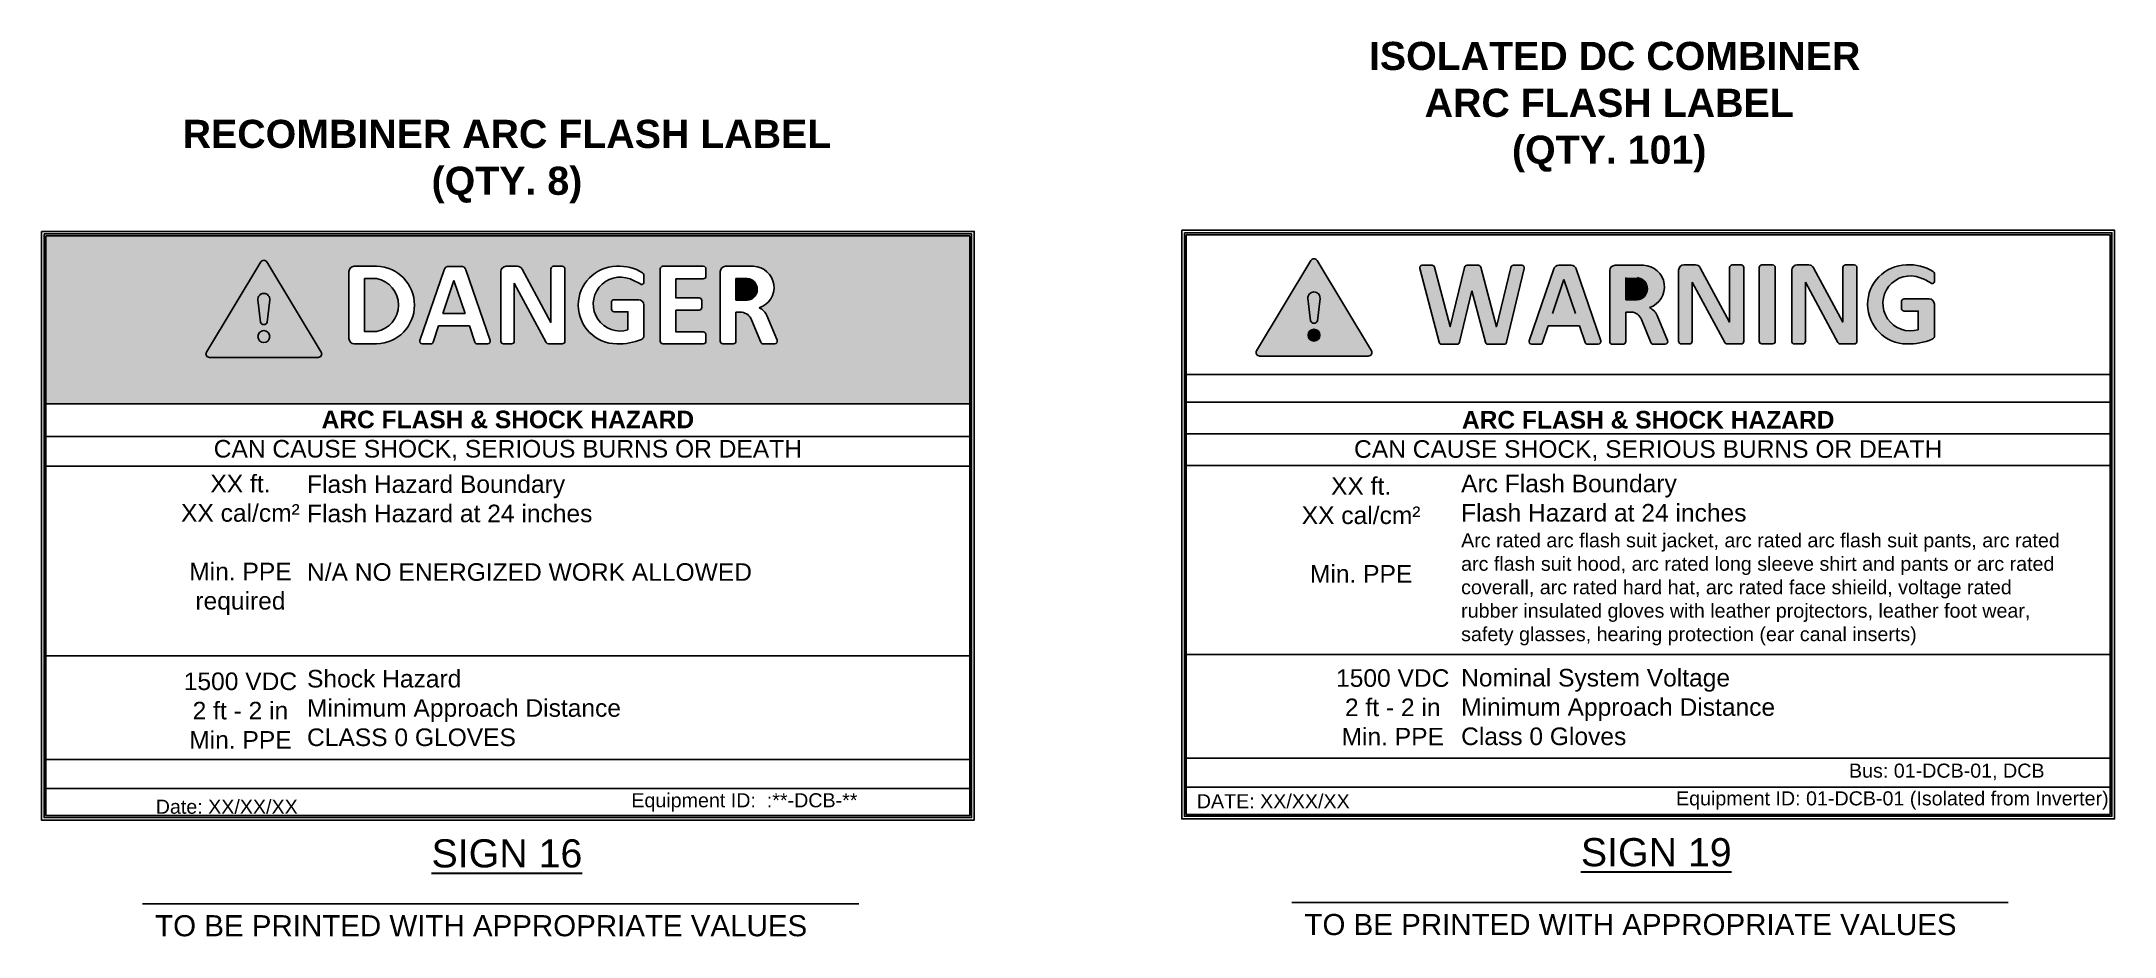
# Model space of a CAD drawing. Extents: x -1522 to 1718, y -48 to 1309.
# Drawn here: x 1695.66 to 1704.26, y 1271.15 to 1274.87 of the extents above; entities that cross this region are included whole.
import ezdxf
from ezdxf.enums import TextEntityAlignment as Align

# ---------------------------------------------------------------- set-up
doc = ezdxf.new("R2010")
doc.units = 0
doc.header["$MEASUREMENT"] = 0
for name, color, linetype in [('ANNO-NOTE', 31, 'Continuous'), ('E-DETL', 7, 'Continuous'), ('G-ANNO-TEXT', 1, 'Continuous')]:
    doc.layers.add(name, color=color, linetype=linetype)
doc.styles.add('Strata 1_8', font='arial.ttf', dxfattribs={"height": 0.125})
doc.styles.add('Strata 3_32', font='arial.ttf', dxfattribs={"height": 0.09375})

msp = doc.modelspace()

# ---------------------------------------------------------------- texts
at = {"layer": 'G-ANNO-TEXT', "lineweight": 30, "style": 'Strata 1_8'}
for s, p in [('%%USIGN 16', (1697.58824725934, 1271.556835636896)), ('%%USIGN 19', (1702.355647560045, 1271.561766568228))]:
    msp.add_text(s, height=0.1167391092239364, dxfattribs=at).set_placement(p, align=Align.TOP_CENTER)
at = {"layer": 'G-ANNO-TEXT'}
for s, width, insert, char_height, attachment_point, style in [('{\\fArial|b1|i0|c0|p34; ISOLATED DC COMBINER ARC FLASH LABEL\\P(QTY.^I101)}', 2.450172097601052, (1702.160338787231, 1274.325250336448), 0.1167391092239364, 8, 'Strata 1_8'), ('{\\fArial|b1|i0|c0|p34;RECOMBINER ARC FLASH LABEL\\P(QTY.^I8)}', 3.783933306782048, (1697.58824725934, 1274.196355593332), 0.1167391092239364, 8, 'Strata 1_8'), ('{\\fArial|b1|i0|c0|p34;ARC FLASH & SHOCK HAZARD\\P}CAN CAUSE SHOCK, SERIOUS BURNS OR DEATH', 2.893850074941114, (1697.591908455714, 1273.127729611427), 0.07293859544311544, 8, 'Strata 1_8'), ('{\\fArial|b1|i0|c0|p34;ARC FLASH & SHOCK HAZARD\\P}CAN CAUSE SHOCK, SERIOUS BURNS OR DEATH', 2.893850074941114, (1702.322014931568, 1273.126569150888), 0.07293859544311544, 8, 'Strata 1_8'), ('XX ft.\\PXX cal/cm²\\P\\PMin. PPE required', 0.6375879885908277, (1696.482732304314, 1272.488225330801), 0.07293859544311544, 8, 'Strata 1_8'), ('Flash Hazard Boundary\\PFlash Hazard at 24 inches\\P\\PN/A NO ENERGIZED WORK ALLOWED', 2.721926746571043, (1696.759064956274, 1273.067346531686), 0.07293859544311544, 1, 'Strata 1_8'), ('XX ft.\\PXX cal/cm²\\P\\PMin. PPE', 0.6375879885908277, (1701.131227708567, 1272.622057408646), 0.07293859544311544, 8, 'Strata 1_8'), ('Arc Flash Boundary\\PFlash Hazard at 24 inches\\P{\\H0.80026x;Arc rated arc flash suit jacket, arc rated arc flash suit pants, arc rated arc flash suit hood, arc rated long sleeve shirt and pants or arc rated coverall, arc rated hard hat, arc rated face shieild, voltage rated rubber insulated gloves with leather projtectors, leather foot wear, safety glasses, hearing protection (ear canal inserts)}', 2.488628886309545, (1701.546181603069, 1273.070077859934), 0.07293859544311544, 1, 'Strata 1_8'), ('1500 VDC\\P2 ft - 2 in\\PMin. PPE', 0.6375879885908277, (1696.482732304314, 1271.932902239502), 0.07293859544311544, 8, 'Strata 1_8'), ('Shock Hazard\\PMinimum Approach Distance\\PCLASS 0 GLOVES', 1.551666656999652, (1696.759064956274, 1272.259954135515), 0.07293859544311544, 1, 'Strata 1_8'), ('1500 VDC\\P2 ft - 2 in\\PMin. PPE', 0.6375879885908277, (1701.262479664547, 1271.94645826047), 0.07293859544311544, 8, 'Strata 1_8'), ('Nominal System Voltage\\PMinimum Approach Distance\\PClass 0 Gloves', 1.551666656999652, (1701.546181603069, 1272.26395663365), 0.07293859544311544, 1, 'Strata 1_8'), ('\\pt0.52533;Bus: 01-DCB-01, DCB ', 1.236313928004055, (1703.560581023514, 1271.801690833395), 0.05836955461196819, 8, 'Strata 1_8'), ('Date: XX/XX/XX ', 1.551666656999652, (1696.42597025451, 1271.662078355082), 0.05836955461196819, 8, 'Strata 1_8'), ('Equipment ID:  :**-DCB-**', 2.302295306468987, (1698.573197407983, 1271.672027192987), 0.05836955461196819, 8, 'Strata 1_8'), ('DATE: XX/XX/XX ', 1.551666656999652, (1700.766792267772, 1271.684803702329), 0.05836955461196819, 8, 'Strata 1_8'), ('Equipment ID: 01-DCB-01 (Isolated from Inverter)', 2.201012544550463, (1703.334793896352, 1271.679998850136), 0.05836955461196819, 8, 'Strata 1_8'), ('TO BE PRINTED WITH APPROPRIATE VALUES', 2.918477730598409, (1696.129008394044, 1271.241998347096), 0.08755433191795228, 1, 'Strata 3_32'), ('TO BE PRINTED WITH APPROPRIATE VALUES', 2.918477730598409, (1700.896408694745, 1271.246929278436), 0.08755433191795228, 1, 'Strata 3_32')]:
    msp.add_mtext_dynamic_manual_height_columns(s, width=width, gutter_width=0.4377716595897614, heights=[0], dxfattribs=dict(at, insert=insert, char_height=char_height, attachment_point=attachment_point, style=style))

# ---------------------------------------------------------------- blocks, each defined once
blk = doc.blocks.new('!')
at = {"color": 0}
for points in [[(-12.44763938310995, 15.19457651184812), (-12.68897185762393, 14.79386679357651, 0.5835277051761996), (-12.67558691006477, 14.77018054033408), (-12.19292196103682, 14.77018054033408, 0.5835277051761996), (-12.17953701347767, 14.79386679357651), (-12.42086948799164, 15.19457651184812, 0.5650934920842021)], [(-12.46109709578555, 15.02553026272227), (-12.44971901152084, 14.92733337236381, 0.3512251163769891), (-12.4342544355508, 14.91608612901144, 0.3512251163769887), (-12.41878985958076, 14.92733337236381), (-12.40741177531605, 15.02553026272227, 0.4292796023512654), (-12.4342544355508, 15.05498930455328, 0.4292796023512657)]]:
    blk.add_lwpolyline(points, format="xyb", close=True, dxfattribs=at)
blk.add_circle((-12.4342544355508, 14.86298015527347), 0.02642230596211448, dxfattribs=at)

# ---------------------------------------------------------------- hatches: boundary and pattern name
at = {"true_color": 0xff0000}
h = msp.add_hatch(color=1, dxfattribs=at)
h.dxf.hatch_style = 1
h.paths.add_polyline_path([(1695.675790395668, 1274.061273707876), (1695.675790395668, 1273.36412739157), (1699.508026515759, 1273.36412739157), (1699.508026515759, 1274.061273707876)])
edge = h.paths.add_edge_path(flags=16)
edge.add_arc((1698.604044929725, 1273.700352998202), 0.06960001973397013, 25.878581951200317, 63.505078572735215, ccw=False)
edge.add_line((1698.666665529039, 1273.730731004863), (1698.708681641158, 1273.628040756253))
edge.add_arc((1698.69860357877, 1273.623917278076), 0.01088900425914897, -90, 22.25211357300458, ccw=False)
edge.add_line((1698.69860357877, 1273.613028273815), (1698.650999446934, 1273.613028273815))
edge.add_arc((1698.650999446934, 1273.623917278076), 0.01088900425913208, 202.0270003182623, 270.00000000001745, ccw=False)
edge.add_line((1698.640905261364, 1273.619833428004), (1698.603058273701, 1273.713381063172))
edge.add_arc((1698.55613191766, 1273.694109117488), 0.05072958487670892, 22.32721554701731, 82.78384653012439)
edge.add_line((1698.562504209793, 1273.744436889886), (1698.538178227634, 1273.744436889886))
edge.add_line((1698.538178227634, 1273.744436889886), (1698.538178227634, 1273.623917278079))
edge.add_arc((1698.527289223377, 1273.623917278076), 0.01088900425913872, -89.99999999998249, 1.750777300912887e-11, ccw=False)
edge.add_line((1698.527289223377, 1273.613028273815), (1698.484214855196, 1273.613028273815))
edge.add_arc((1698.484214855194, 1273.623917278076), 0.01088900425915199, 179.9999999999825, 269.99999999998255, ccw=False)
edge.add_line((1698.473325850937, 1273.623917278076), (1698.473325850937, 1273.913043126186))
edge.add_arc((1698.495103859455, 1273.913043126186), 0.02177800851829735, 90, 179.9999999999913, ccw=False)
edge.add_line((1698.495103859455, 1273.934821134709), (1698.610542836552, 1273.934821134709))
edge.add_arc((1698.6077981708, 1273.846590278531), 0.08827353608084774, -71.98731128699501, 88.21823028744979, ccw=False)
edge = h.paths.add_edge_path(flags=0)
edge.add_line((1698.584688122057, 1273.793812809773), (1698.538178227638, 1273.793812809773))
edge.add_line((1698.538178227634, 1273.793812809773), (1698.538178227634, 1273.884546926399))
edge.add_line((1698.538178227634, 1273.884546926404), (1698.585144666552, 1273.884546926404))
edge.add_arc((1698.580969933762, 1273.839199725392), 0.04553896170644657, -85.31667165561151, 84.74008914864658, ccw=False)
edge = h.paths.add_edge_path(flags=16)
edge.add_line((1698.402823202818, 1273.883135615491), (1698.289153955306, 1273.883135615491))
edge.add_line((1698.289153955306, 1273.883135615491), (1698.289153955306, 1273.803794790265))
edge.add_line((1698.289153955306, 1273.803794790262), (1698.385340776588, 1273.803794790262))
edge.add_arc((1698.385340776589, 1273.792905786008), 0.0108890042591354, -1.750777300912887e-11, 90, ccw=False)
edge.add_line((1698.396229780847, 1273.792905786008), (1698.396229780847, 1273.763730879418))
edge.add_arc((1698.385340776589, 1273.763730879414), 0.0108890042591354, -90, 0, ccw=False)
edge.add_line((1698.385340776589, 1273.75284187516), (1698.289153955307, 1273.75284187516))
edge.add_line((1698.289153955306, 1273.75284187516), (1698.289153955306, 1273.662581855198))
edge.add_line((1698.289153955306, 1273.662581855197), (1698.402823202818, 1273.662581855197))
edge.add_arc((1698.402823202818, 1273.651692850936), 0.01088900425913872, 0, 90, ccw=False)
edge.add_line((1698.413712207075, 1273.651692850936), (1698.413712207075, 1273.623917278078))
edge.add_arc((1698.402823202818, 1273.623917278076), 0.01088900425913872, -89.99999999998249, 1.750777300912887e-11, ccw=False)
edge.add_line((1698.402823202818, 1273.613028273815), (1698.235158301942, 1273.613028273815))
edge.add_arc((1698.235158301941, 1273.623917278076), 0.01088900425913872, 179.9999999999825, 269.99999999998255, ccw=False)
edge.add_line((1698.224269297683, 1273.623917278076), (1698.224269297683, 1273.923932130446))
edge.add_arc((1698.235158301941, 1273.923932130448), 0.01088900425913872, 90.00000000001751, 180.0000000000175, ccw=False)
edge.add_line((1698.235158301941, 1273.934821134709), (1698.402823202817, 1273.934821134709))
edge.add_arc((1698.402823202818, 1273.923932130448), 0.01088900425913872, -1.750777300912887e-11, 89.99999999998249, ccw=False)
edge.add_line((1698.413712207075, 1273.923932130448), (1698.413712207075, 1273.894024619751))
edge.add_arc((1698.402823202818, 1273.894024619752), 0.0108890042591354, -90, 0, ccw=False)
edge = h.paths.add_edge_path(flags=16)
edge.add_line((1698.156034341282, 1273.774612889013), (1698.156034341282, 1273.64215876903))
edge.add_arc((1698.138853670556, 1273.64792254952), 0.01812171659472405, 296.38395404741226, 341.45439989246427, ccw=False)
edge.add_arc((1698.051076672058, 1273.867190547687), 0.254253070150118, 268.4687310041255, 292.1422853785791, ccw=False)
edge.add_arc((1698.044970139905, 1273.773930649847), 0.1609038458408837, 90.73837430910271, 269.7551015762806, ccw=False)
edge.add_arc((1698.055775729317, 1273.753462081629), 0.1818157793182544, 58.363567936785216, 94.062008043687, ccw=False)
edge.add_arc((1698.143301074688, 1273.898163743425), 0.01278313972927625, 5.062831684109085, 52.15953142980521, ccw=False)
edge.add_line((1698.156034341282, 1273.899291831686), (1698.156034341282, 1273.866636053498))
edge.add_arc((1698.147690043057, 1273.867353987115), 0.008375126364284363, 247.11083023775342, 355.0824489666762, ccw=False)
edge.add_arc((1697.996865006946, 1273.620174199291), 0.2812814338966109, 58.35693592699909, 68.77728622288635)
edge.add_arc((1698.058179770356, 1273.778067381637), 0.1119009236724651, 68.77729214339439, 286.708663276407)
edge.add_line((1698.090351883675, 1273.670891023036), (1698.090351883675, 1273.746623723127))
edge.add_line((1698.090351883675, 1273.746623723127), (1698.032673899173, 1273.746623723127))
edge.add_arc((1698.032673899175, 1273.757512727388), 0.01088900425915199, 179.9999999999825, 269.99999999998255, ccw=False)
edge.add_line((1698.021784894918, 1273.757512727388), (1698.021784894918, 1273.785501893269))
edge.add_arc((1698.032673899175, 1273.785501893267), 0.01088900425914867, 90, 180.0000000000175, ccw=False)
edge.add_line((1698.032673899175, 1273.796390897528), (1698.134256332767, 1273.796390897528))
edge.add_arc((1698.134256332767, 1273.774612889013), 0.02177800851829403, 0, 90, ccw=False)
edge = h.paths.add_edge_path(flags=16)
edge.add_arc((1697.817710699834, 1273.623917278076), 0.01088900425915199, -89.99999999998249, 1.750777300912887e-11, ccw=False)
edge.add_line((1697.817710699834, 1273.613028273815), (1697.760788065604, 1273.613028273815))
edge.add_arc((1697.760788065607, 1273.623917278076), 0.01088900425913872, 208.3697744582106, 270.00000000001745, ccw=False)
edge.add_line((1697.75120683774, 1273.618743257756), (1697.618443970272, 1273.864592946406))
edge.add_line((1697.61844397027, 1273.864592946403), (1697.61844397027, 1273.623917278077))
edge.add_arc((1697.607554966013, 1273.623917278076), 0.01088900425914867, 270, 359.99999999998255, ccw=False)
edge.add_line((1697.607554966013, 1273.613028273815), (1697.574005776248, 1273.613028273815))
edge.add_arc((1697.574005776245, 1273.623917278076), 0.01088900425915199, 179.9999999999825, 269.99999999998255, ccw=False)
edge.add_line((1697.563116771988, 1273.623917278076), (1697.563116771988, 1273.913043126186))
edge.add_arc((1697.584894780506, 1273.913043126186), 0.02177800851829735, 90, 179.9999999999913, ccw=False)
edge.add_line((1697.584894780506, 1273.934821134709), (1697.632214770962, 1273.934821134709))
edge.add_arc((1697.632214770962, 1273.913043126186), 0.02177800851830398, 28.369774458228278, 90.00000000000881, ccw=False)
edge.add_line((1697.651377226699, 1273.923391166833), (1697.770883717423, 1273.702089577794))
edge.add_line((1697.770883717421, 1273.702089577796), (1697.770883717421, 1273.923932130448))
edge.add_arc((1697.781772721683, 1273.923932130448), 0.01088900425914867, 90, 180, ccw=False)
edge.add_line((1697.781772721683, 1273.934821134709), (1697.817710699837, 1273.934821134709))
edge.add_arc((1697.817710699834, 1273.923932130448), 0.01088900425915199, -1.750777300912887e-11, 89.99999999998249, ccw=False)
edge.add_line((1697.828599704091, 1273.923932130448), (1697.828599704091, 1273.623917278078))
edge = h.paths.add_edge_path(flags=16)
edge.add_line((1697.23744056706, 1273.613028273815), (1697.271678926468, 1273.613028273815))
edge.add_arc((1697.27167892647, 1273.623917278076), 0.01088900425914867, 270, 341.2960942470835)
edge.add_line((1697.281992865206, 1273.620425418768), (1697.304939673141, 1273.68820362808))
edge.add_line((1697.30493967314, 1273.688203628079), (1697.432274907045, 1273.688203628079))
edge.add_line((1697.432274907045, 1273.688203628079), (1697.45522171498, 1273.620425418767))
edge.add_arc((1697.465535653719, 1273.623917278076), 0.01088900425915201, 198.7039057529495, 270)
edge.add_line((1697.465535653719, 1273.613028273815), (1697.508011806721, 1273.613028273815))
edge.add_arc((1697.50801180672, 1273.623917278076), 0.01088900425915199, 270, 378.879837520781)
edge.add_line((1697.51831497479, 1273.627440790739), (1697.418241074837, 1273.920068560259))
edge.add_arc((1697.397656476682, 1273.912958287837), 0.02177800851829375, 19.0557883172336, 90)
edge.add_line((1697.397656476682, 1273.934736296359), (1697.347795897093, 1273.934736296359))
edge.add_arc((1697.347795897094, 1273.912958287837), 0.02177800851829403, 90, 161.2960942470393)
edge.add_line((1697.327168019619, 1273.919942006461), (1697.227137398992, 1273.627440790741))
edge.add_arc((1697.23744056706, 1273.623917278076), 0.01088900425914992, 161.120162479252, 270)
h.paths.add_polyline_path([(1697.415216049285, 1273.738590541811), (1697.321998530901, 1273.738590541811), (1697.368607290093, 1273.87625928621)], flags=0)
edge = h.paths.add_edge_path(flags=16)
edge.add_line((1697.047403644458, 1273.613028273815), (1696.954579760538, 1273.613028273815))
edge.add_arc((1696.954579760531, 1273.634806282337), 0.02177800851829735, 180.0000000000087, 270, ccw=False)
edge.add_line((1696.932801752017, 1273.634806282337), (1696.932801752017, 1273.913043126188))
edge.add_arc((1696.954579760531, 1273.913043126186), 0.02177800851829735, 90, 179.9999999999913, ccw=False)
edge.add_line((1696.954579760531, 1273.934821134709), (1697.047403644451, 1273.934821134709))
edge.add_arc((1697.043735768959, 1273.773924704262), 0.1609382323757249, -88.69408294328349, 88.69408294328349, ccw=False)
edge = h.paths.add_edge_path(flags=0)
edge.add_line((1697.046766972191, 1273.664044069118), (1696.99777864085, 1273.664044069118))
edge.add_line((1696.997778640853, 1273.664044069118), (1696.997778640853, 1273.883805339411))
edge.add_line((1696.997778640853, 1273.883805339406), (1697.046766972194, 1273.883805339406))
edge.add_arc((1697.027046287494, 1273.773924704262), 0.1116362816707246, -79.82523709374772, 79.82523709374772, ccw=False)
edge = h.paths.add_edge_path(flags=16)
edge.add_line((1696.805217546738, 1273.556673344493), (1696.354450537113, 1273.556673344493))
edge.add_arc((1696.35445053711, 1273.571265733152), 0.01459238865299536, 148.9410172079922, 270, ccw=False)
edge.add_line((1696.34195016227, 1273.578794241329), (1696.567333667082, 1273.953022205877))
edge.add_arc((1696.579834041924, 1273.945493697697), 0.01459238865299608, 31.05898279201898, 148.9410172079811, ccw=False)
edge.add_line((1696.592334416764, 1273.953022205881), (1696.817717921576, 1273.578794241334))
edge.add_arc((1696.805217546738, 1273.571265733152), 0.01459238865299437, -90, 31.058982792007782, ccw=False)
edge = h.paths.add_edge_path(flags=0)
edge.add_line((1696.60490274788, 1273.795147737553), (1696.594276608506, 1273.70344039748))
edge.add_arc((1696.580500990214, 1273.707200411866), 0.01427954367934035, 267.32293760206926, 344.73316138018583, ccw=False)
edge.add_arc((1696.579167093634, 1273.707200411866), 0.0142795436793473, 195.2668386199461, 272.6770623958107, ccw=False)
edge.add_line((1696.565391475338, 1273.703440397482), (1696.554765335964, 1273.795147737555))
edge.add_arc((1696.580369380106, 1273.796994909927), 0.02567058866001011, 91.1949411234346, 184.1263847761461, ccw=False)
edge.add_arc((1696.579298703742, 1273.796994909927), 0.02567058866002175, -4.126384776122393, 88.80505887678049, ccw=False)
edge = h.paths.add_edge_path(flags=0)
edge.add_arc((1696.579834041924, 1273.643340099566), 0.02467613169327638, 0, 360)
h = msp.add_hatch(color=1, dxfattribs=at)
h.dxf.hatch_style = 1
h.paths.add_polyline_path([(1696.34195016227, 1273.578794241329, 0.5835277051761988), (1696.35445053711, 1273.556673344493), (1696.805217546738, 1273.556673344493, 0.5835277051761985), (1696.817717921575, 1273.578794241329), (1696.592334416764, 1273.953022205881, 0.5650934920842025), (1696.567333667081, 1273.953022205881)])
h = msp.add_hatch(color=256)
h.dxf.hatch_style = 1
h.paths.add_polyline_path([(1700.948341220432, 1273.958829416842, 0.5650934920842021), (1700.923340470752, 1273.958829416842), (1700.697956965938, 1273.584601452297, 0.5835277051761999), (1700.710457340778, 1273.562480555461), (1701.161224350406, 1273.562480555461, 0.5835277051761985), (1701.173724725242, 1273.584601452297)])
h.paths.add_polyline_path([(1700.950283412178, 1273.709247608443, -0.3512251163769934), (1700.935840845592, 1273.69874366308, -0.3512251163769851), (1700.921398279006, 1273.709247608443), (1700.910772139632, 1273.800954948513, -0.4292796023512577), (1700.935840845592, 1273.828467126935, -0.4292796023512729), (1700.960909551548, 1273.800954948513)], flags=16)
h.paths.add_polyline_path([(1700.960516977284, 1273.649147310533, -1), (1700.911164713896, 1273.649147310533, -1)], flags=16)
h = msp.add_hatch(color=1, dxfattribs=at)
h.dxf.hatch_style = 1
h.paths.add_polyline_path([(1696.997778640853, 1273.881656149278), (1696.997778640853, 1273.666193259246, 1.307918298983215)])
h = msp.add_hatch(color=1, dxfattribs=at)
h.dxf.hatch_style = 1
h.paths.add_polyline_path([(1697.321998530901, 1273.738590541811), (1697.415216049285, 1273.738590541811), (1697.368607290093, 1273.87625928621)])
h = msp.add_hatch(color=1, dxfattribs=at)
h.dxf.hatch_style = 1
h.paths.add_polyline_path([(1698.538178227634, 1273.793812809773), (1698.584688122057, 1273.793812809773, 0.9167868988864648), (1698.585144666555, 1273.884546926404), (1698.538178227634, 1273.884546926404)])
h = msp.add_hatch(color=256)
h.dxf.hatch_style = 1
h.paths.add_polyline_path([(1701.808079535, 1273.92547082727, 0.4848352187946589), (1701.797292425406, 1273.939145118383), (1701.763153023127, 1273.939145118383, 0.3469508095474305), (1701.75236591353, 1273.930635592557), (1701.693354237166, 1273.684132456131), (1701.628286629926, 1273.930881459331, 0.3405612581913848), (1701.617561358889, 1273.939145118383), (1701.571049096518, 1273.939145118383, 0.3469508095474232), (1701.560261986924, 1273.930635592557), (1701.501330780593, 1273.684468594968), (1701.436351813023, 1273.930881459331, 0.3405612581913766), (1701.425626541986, 1273.939145118383), (1701.385206582432, 1273.939145118383, 0.4919124268131566), (1701.374481311395, 1273.925224960504), (1701.455046507202, 1273.619706091732, 0.3405612581913842), (1701.465771778239, 1273.61144243268), (1701.529009460115, 1273.61144243268, 0.3469508095474249), (1701.539796569708, 1273.619951958505), (1701.590956829372, 1273.833658215363), (1701.647375913413, 1273.619706091732, 0.3405612581913691), (1701.65810118445, 1273.61144243268), (1701.724152663908, 1273.61144243268, 0.3469508095474238), (1701.734939773502, 1273.619951958505)])
h = msp.add_hatch(color=256)
h.dxf.hatch_style = 1
h.paths.add_polyline_path([(1702.002104340914, 1273.939145118383), (1701.951314666123, 1273.939145118383, 0.321527449625395), (1701.930302411605, 1273.924075153714), (1701.828407834109, 1273.62612351046, 0.5143706367857402), (1701.838902989999, 1273.61144243268), (1701.873779342302, 1273.61144243268, 0.3215274496250227), (1701.884285469561, 1273.618977415003), (1701.907659865166, 1273.688018594176), (1702.037367846358, 1273.688018594176), (1702.060742241963, 1273.618977415003, 0.3215274496250233), (1702.071248369222, 1273.61144243268), (1702.114516017038, 1273.61144243268, 0.5143706367857402), (1702.125011172924, 1273.62612351046), (1702.023072509644, 1273.924204065704, 0.3198341797156803)])
h.paths.add_polyline_path([(1702.019991116184, 1273.73934441075), (1701.925036595341, 1273.73934441075), (1701.972513855759, 1273.879578455656)], flags=16)
at = {"true_color": 0xff8000}
h = msp.add_hatch(color=30, dxfattribs=at)
h.dxf.hatch_style = 1
h.paths.add_polyline_path([(1701.972513855759, 1273.879578455656), (1701.925036595341, 1273.73934441075), (1702.019991116184, 1273.73934441075)])
h = msp.add_hatch(color=256)
h.dxf.hatch_style = 1
h.paths.add_polyline_path([(1702.302467684814, 1273.939145118383), (1702.184877633652, 1273.939145118383, 0.4142135623730887), (1702.162693816706, 1273.916961301437), (1702.162693816706, 1273.62244792193, 0.414213562373095), (1702.173785725179, 1273.611356013461), (1702.217662735231, 1273.611356013461, 0.4142135623730951), (1702.2287546437, 1273.62244792193), (1702.2287546437, 1273.745213279652), (1702.253533912874, 1273.745213279652, -0.2700858143856787), (1702.294843655647, 1273.71357876293), (1702.33339587889, 1273.618287973949, 0.3056018630329004), (1702.343678158126, 1273.611356013461), (1702.392169338826, 1273.611356013461, 0.5331213124278236), (1702.402435194446, 1273.626648236436), (1702.359636159857, 1273.731252001052, 0.1656677106191549), (1702.32747713109, 1273.763758843516, 0.8406290843556139)])
h.paths.add_polyline_path([(1702.2287546437, 1273.887934107376), (1702.276596248801, 1273.887934107376, -0.9167868988861881), (1702.276131197115, 1273.795509263661), (1702.2287546437, 1273.795509263661)], flags=16)
h = msp.add_hatch(color=30, dxfattribs=at)
h.dxf.hatch_style = 1
h.paths.add_polyline_path([(1702.2287546437, 1273.795509263661), (1702.276131197115, 1273.795509263661, 0.916786898886271), (1702.276596248801, 1273.887934107376), (1702.2287546437, 1273.887934107376)])
h = msp.add_hatch(color=256)
h.dxf.hatch_style = 1
h.paths.add_polyline_path([(1702.718640448547, 1273.929598513801, 0.414213562373095), (1702.707548540078, 1273.940690422277), (1702.670940898566, 1273.940690422277, 0.4142135623730951), (1702.659848990093, 1273.929598513801), (1702.659848990093, 1273.703622177453), (1702.538115631814, 1273.929047469951, 0.2755877858965014), (1702.518596105507, 1273.940690422277), (1702.47039436084, 1273.940690422277, 0.4142135623730951), (1702.448210543895, 1273.918506605331), (1702.448210543895, 1273.623993225824, 0.414213562373095), (1702.459302452367, 1273.612901317348), (1702.493476793134, 1273.612901317348, 0.4142135623730951), (1702.504568701603, 1273.623993225824), (1702.504568701603, 1273.869153611543), (1702.639805454135, 1273.618722793507, 0.2755877858965244), (1702.649565217289, 1273.612901317348), (1702.707548540078, 1273.612901317348, 0.4142135623730951), (1702.718640448547, 1273.623993225824)])
h = msp.add_hatch(color=256)
h.dxf.hatch_style = 1
h.paths.add_polyline_path([(1702.849341413974, 1273.929598513801, 0.4142135623730971), (1702.838249505505, 1273.940690422277), (1702.793472925772, 1273.940690422277, 0.4142135623730951), (1702.782381017307, 1273.929598513801), (1702.782381017307, 1273.624079645036, 0.414213562373095), (1702.793472925772, 1273.612987736567), (1702.838249505505, 1273.612987736567, 0.4142135623730951), (1702.849341413974, 1273.624079645036)])
h = msp.add_hatch(color=256)
h.dxf.hatch_style = 1
h.paths.add_polyline_path([(1703.188084290228, 1273.929598513801, 0.414213562373095), (1703.176992381756, 1273.940690422277), (1703.140384740247, 1273.940690422277, 0.4142135623730951), (1703.129292831774, 1273.929598513801), (1703.129292831774, 1273.703622177453), (1703.007559473492, 1273.929047469951, 0.2755877858965014), (1702.988039947184, 1273.940690422277), (1702.939838202517, 1273.940690422277, 0.4142135623730951), (1702.917654385572, 1273.918506605331), (1702.917654385572, 1273.623993225824, 0.414213562373095), (1702.928746294045, 1273.612901317348), (1702.962920634811, 1273.612901317348, 0.4142135623730951), (1702.974012543284, 1273.623993225824), (1702.974012543284, 1273.869153611543), (1703.109249295816, 1273.618722793507, 0.2755877858965244), (1703.11900905897, 1273.612901317348), (1703.176992381756, 1273.612901317348, 0.4142135623730951), (1703.188084290228, 1273.623993225824)])
h = msp.add_hatch(color=256)
h.dxf.hatch_style = 1
h.paths.add_polyline_path([(1703.393952170474, 1273.940690422277, 0.991455931191352), (1703.395363766755, 1273.612901317348, 0.1036643270414), (1703.499900337432, 1273.631909213792, 0.1992319266705913), (1703.509198085216, 1273.642574626209), (1703.509198085216, 1273.7774968781, 0.4142135623730952), (1703.487014268278, 1273.799680695039), (1703.383538961545, 1273.799680695039, 0.4142135623730951), (1703.37244705308, 1273.78858878657), (1703.37244705308, 1273.76007807441, 0.414213562373095), (1703.383538961545, 1273.748986165941), (1703.4422917097, 1273.748986165941), (1703.4422917097, 1273.671842273098, -1.401060763575967), (1703.450782382453, 1273.887271317383, -0.04549871222226169), (1703.497380096727, 1273.864106668493, 0.5646600172054975), (1703.509198085216, 1273.872697412596), (1703.509198085216, 1273.904499071096, 0.2084405245570952), (1703.504215684341, 1273.913633198935, 0.1570359095723354)])
at = {"true_color": 0xff0000}
h = msp.add_hatch(color=1, dxfattribs=at)
h.dxf.hatch_style = 1
h.paths.add_polyline_path([(1696.566316349708, 1273.705556836044, 0.9609664766857464), (1696.59477141223, 1273.707710728543), (1696.60490274788, 1273.795147737553, 0.4292796023512655), (1696.579834041924, 1273.822659915967, 0.4551860429168517), (1696.555021348391, 1273.792938259779)])
at = {"true_color": 0xff8000}
h = msp.add_hatch(color=30, dxfattribs=at)
h.dxf.hatch_style = 1
h.paths.add_polyline_path([(1700.960909551548, 1273.800954948513, 0.4292796023512651), (1700.935840845592, 1273.828467126935, 0.4292796023512661), (1700.910772139632, 1273.800954948513), (1700.921398279006, 1273.709247608443, 0.3512251163769882), (1700.935840845592, 1273.69874366308, 0.3512251163769887), (1700.950283412178, 1273.709247608443)])
h = msp.add_hatch(color=30, dxfattribs=at)
h.dxf.hatch_style = 1
h.paths.add_polyline_path([(1700.960516977284, 1273.649147310533, 1), (1700.911164713896, 1273.649147310533, 1)])

# ---------------------------------------------------------------- linework, layer by layer
at = {"color": 1, "true_color": 0xff0000}
for points in [[(1696.932801752017, 1273.913043126194), (1696.932801752017, 1273.634806282344, 0.414213562373095), (1696.954579760531, 1273.613028273822), (1697.047403644458, 1273.613028273822, 0.9774633063277478), (1697.047403644458, 1273.934821134716), (1696.954579760531, 1273.934821134716, 0.414213562373095)], [(1696.997778640853, 1273.88380533942), (1696.997778640853, 1273.664044069125), (1697.046766972191, 1273.664044069125, 0.8365040559561081), (1697.046766972191, 1273.88380533942)], [(1697.61844397027, 1273.86459294641), (1697.61844397027, 1273.623917278091, -0.414213562373095), (1697.607554966013, 1273.613028273822), (1697.574005776245, 1273.613028273822, -0.414213562373095), (1697.563116771988, 1273.623917278091), (1697.563116771988, 1273.913043126194, -0.414213562373095), (1697.584894780506, 1273.934821134716), (1697.632214770962, 1273.934821134716, -0.2755877858965017), (1697.651377226699, 1273.923391166841), (1697.770883717421, 1273.702089577803), (1697.770883717421, 1273.923932130455, -0.414213562373095), (1697.781772721683, 1273.934821134716), (1697.817710699834, 1273.934821134716, -0.414213562373095), (1697.828599704091, 1273.923932130455), (1697.828599704091, 1273.623917278091, -0.414213562373095), (1697.817710699834, 1273.613028273822), (1697.760788065607, 1273.613028273822, -0.275587785896555), (1697.75120683774, 1273.618743257764)], [(1698.289153955306, 1273.752841875167), (1698.385340776589, 1273.752841875167, 0.414213562373095), (1698.396229780847, 1273.763730879421), (1698.396229780847, 1273.792905786016, 0.414213562373095), (1698.385340776589, 1273.803794790277), (1698.289153955306, 1273.803794790277), (1698.289153955306, 1273.883135615498), (1698.402823202818, 1273.883135615498, 0.4142135623731974), (1698.413712207075, 1273.894024619759), (1698.413712207075, 1273.923932130455, 0.414213562373095), (1698.402823202818, 1273.934821134716), (1698.235158301941, 1273.934821134716, 0.4142135623730639), (1698.224269297683, 1273.923932130455), (1698.224269297683, 1273.623917278091, 0.414213562373095), (1698.235158301941, 1273.613028273822), (1698.402823202818, 1273.613028273822, 0.414213562373095), (1698.413712207075, 1273.623917278091), (1698.413712207075, 1273.651692850944, 0.4142135623731974), (1698.402823202818, 1273.662581855205), (1698.289153955306, 1273.662581855205)]]:
    msp.add_lwpolyline(points, format="xyb", close=True, dxfattribs=at)
for points in [[(1697.432274907045, 1273.688203628087), (1697.455221714979, 1273.620425418775, 0.3215274496250931), (1697.465535653719, 1273.613028273822), (1697.50801180672, 1273.613028273822, 0.513400270700037), (1697.518325745459, 1273.627409137399), (1697.418284354164, 1273.919942006468, 0.3215274496250078), (1697.397656476682, 1273.934736296366), (1697.347795897094, 1273.934736296366, 0.3215274496250168), (1697.327168019619, 1273.919942006468), (1697.227126628321, 1273.627409137399, 0.513400270700037), (1697.23744056706, 1273.613028273822), (1697.27167892647, 1273.613028273822, 0.3215274496250931), (1697.281992865206, 1273.620425418775), (1697.30493967314, 1273.688203628087)], [(1698.610542836552, 1273.934821134716), (1698.495103859455, 1273.934821134716, 0.4142135623730806), (1698.473325850937, 1273.913043126194), (1698.473325850937, 1273.623917278091, 0.414213562373095), (1698.484214855194, 1273.613028273822), (1698.527289223377, 1273.613028273822, 0.414213562373095), (1698.538178227634, 1273.623917278091), (1698.538178227634, 1273.744436889893)], [(1698.156034341282, 1273.642158769034), (1698.156034341282, 1273.77461288902, 0.4142135623730806), (1698.134256332767, 1273.796390897535), (1698.032673899175, 1273.796390897535, 0.414213562373095), (1698.021784894918, 1273.785501893274), (1698.021784894918, 1273.757512727395, 0.414213562373095), (1698.032673899175, 1273.746623723141), (1698.090351883675, 1273.746623723141), (1698.090351883675, 1273.670891023044)], [(1698.666665529039, 1273.73073100487), (1698.708681641157, 1273.628040756265, -0.533121312427826), (1698.69860357877, 1273.613028273822), (1698.650999446934, 1273.613028273822, -0.3056018630328972), (1698.640905261364, 1273.619833428012), (1698.6030582737, 1273.713381063185)]]:
    msp.add_lwpolyline(points, format="xyb", dxfattribs=at)
for points in [[(1697.321998530901, 1273.738590541819), (1697.368607290093, 1273.876259286218)], [(1697.415216049285, 1273.738590541819), (1697.368607290093, 1273.876259286218)], [(1698.156034341282, 1273.866636053505), (1698.156034341282, 1273.899291831694)], [(1698.538178227634, 1273.793812809788), (1698.538178227634, 1273.884546926412)], [(1698.538178227634, 1273.884546926412), (1698.585144666555, 1273.884546926412)], [(1698.538178227634, 1273.793812809788), (1698.584688122057, 1273.793812809788)], [(1697.30493967314, 1273.688203628087), (1697.432274907045, 1273.688203628087)], [(1697.321998530901, 1273.738590541819), (1697.415216049285, 1273.738590541819)], [(1698.562504209793, 1273.744436889893), (1698.538178227634, 1273.744436889893)]]:
    msp.add_lwpolyline(points, dxfattribs=at)
for points in [[(1701.590956829372, 1273.833658215378), (1701.539796569708, 1273.619951958513, -0.3469508095474652), (1701.529009460115, 1273.611442432687), (1701.465771778239, 1273.611442432687, -0.3405612581914016), (1701.455046507202, 1273.619706091739), (1701.374481311395, 1273.925224960512, -0.4919124268132005), (1701.385206582432, 1273.93914511839), (1701.425626541986, 1273.93914511839, -0.3405612581914016), (1701.436351813023, 1273.930881459338), (1701.501330780593, 1273.684468594975), (1701.560261986924, 1273.930635592565, -0.3469508095474652), (1701.571049096518, 1273.93914511839), (1701.617561358889, 1273.93914511839, -0.3405612581914016), (1701.628286629926, 1273.930881459338), (1701.693354237166, 1273.684132456146), (1701.75236591353, 1273.930635592565, -0.3469508095474652), (1701.763153023127, 1273.93914511839), (1701.797292425406, 1273.93914511839, -0.4848352187947242), (1701.808079535, 1273.925470827285), (1701.734939773502, 1273.619951958513, -0.3469508095474652), (1701.724152663908, 1273.611442432687), (1701.65810118445, 1273.611442432687, -0.3405612581914016), (1701.647375913413, 1273.619706091739)], [(1702.504568701603, 1273.86915361155), (1702.504568701603, 1273.623993225831, -0.414213562373095), (1702.493476793134, 1273.612901317355), (1702.459302452367, 1273.612901317355, -0.414213562373095), (1702.448210543895, 1273.623993225831), (1702.448210543895, 1273.918506605339, -0.414213562373095), (1702.47039436084, 1273.940690422284), (1702.518596105507, 1273.940690422284, -0.2755877858965017), (1702.538115631814, 1273.929047469958), (1702.659848990093, 1273.703622177461), (1702.659848990093, 1273.929598513815, -0.414213562373095), (1702.670940898566, 1273.940690422284), (1702.707548540078, 1273.940690422284, -0.414213562373095), (1702.718640448547, 1273.929598513815), (1702.718640448547, 1273.623993225831, -0.414213562373095), (1702.707548540078, 1273.612901317355), (1702.649565217289, 1273.612901317355, -0.275587785896555), (1702.639805454135, 1273.618722793522)], [(1702.782381017307, 1273.929598513815), (1702.782381017307, 1273.624079645043, 0.414213562373095), (1702.793472925772, 1273.612987736574), (1702.838249505505, 1273.612987736574, 0.414213562373095), (1702.849341413974, 1273.624079645043), (1702.849341413974, 1273.929598513815, 0.414213562373095), (1702.838249505505, 1273.940690422284), (1702.793472925772, 1273.940690422284, 0.414213562373095)], [(1702.974012543284, 1273.86915361155), (1702.974012543284, 1273.623993225831, -0.414213562373095), (1702.962920634811, 1273.612901317355), (1702.928746294045, 1273.612901317355, -0.414213562373095), (1702.917654385572, 1273.623993225831), (1702.917654385572, 1273.918506605339, -0.414213562373095), (1702.939838202517, 1273.940690422284), (1702.988039947184, 1273.940690422284, -0.2755877858965017), (1703.007559473492, 1273.929047469958), (1703.129292831774, 1273.703622177461), (1703.129292831774, 1273.929598513815, -0.414213562373095), (1703.140384740247, 1273.940690422284), (1703.176992381756, 1273.940690422284, -0.414213562373095), (1703.188084290228, 1273.929598513815), (1703.188084290228, 1273.623993225831, -0.414213562373095), (1703.176992381756, 1273.612901317355), (1703.11900905897, 1273.612901317355, -0.275587785896555), (1703.109249295816, 1273.618722793522)]]:
    msp.add_lwpolyline(points, format="xyb", close=True)
for points in [[(1702.037367846358, 1273.688018594184), (1702.060742241963, 1273.618977415011, 0.3215274496250931), (1702.071248369222, 1273.611442432687), (1702.114516017038, 1273.611442432687, 0.513400270700037), (1702.125022144293, 1273.626091267294), (1702.023116595428, 1273.924075153728, 0.3215274496250078), (1702.002104340914, 1273.93914511839), (1701.951314666123, 1273.93914511839, 0.3215274496250168), (1701.930302411605, 1273.924075153728), (1701.828396862744, 1273.626091267294, 0.513400270700037), (1701.838902989999, 1273.611442432687), (1701.873779342302, 1273.611442432687, 0.3215274496250931), (1701.884285469561, 1273.618977415011), (1701.907659865166, 1273.688018594184)], [(1702.302467684814, 1273.93914511839), (1702.184877633652, 1273.93914511839, 0.4142135623730806), (1702.162693816706, 1273.916961301445), (1702.162693816706, 1273.622447921937, 0.414213562373095), (1702.173785725179, 1273.611356013468), (1702.217662735231, 1273.611356013468, 0.414213562373095), (1702.2287546437, 1273.622447921937), (1702.2287546437, 1273.745213279667)], [(1703.509198085216, 1273.642574626217), (1703.509198085216, 1273.777496878108, 0.4142135623730806), (1703.487014268278, 1273.799680695053), (1703.383538961545, 1273.799680695053, 0.414213562373095), (1703.37244705308, 1273.788588786577), (1703.37244705308, 1273.760078074417, 0.414213562373095), (1703.383538961545, 1273.748986165948), (1703.4422917097, 1273.748986165948), (1703.4422917097, 1273.671842273106)], [(1702.359636159857, 1273.731252001059), (1702.402435194446, 1273.626648236444, -0.533121312427826), (1702.392169338826, 1273.611356013468), (1702.343678158126, 1273.611356013468, -0.3056018630328972), (1702.33339587889, 1273.618287973964), (1702.294843655647, 1273.713578762937)]]:
    msp.add_lwpolyline(points, format="xyb")
for points in [[(1701.925036595341, 1273.739344410757), (1701.972513855759, 1273.879578455663)], [(1702.019991116184, 1273.739344410757), (1701.972513855759, 1273.879578455663)], [(1702.2287546437, 1273.795509263676), (1702.2287546437, 1273.887934107383)], [(1703.509198085216, 1273.871234789628), (1703.509198085216, 1273.904499071104)], [(1702.2287546437, 1273.795509263676), (1702.276131197115, 1273.795509263676)], [(1702.253533912874, 1273.745213279667), (1702.2287546437, 1273.745213279667)], [(1701.907659865166, 1273.688018594184), (1702.037367846358, 1273.688018594184)], [(1700.405896871518, 1273.485910990522), (1704.238132991613, 1273.485910990522)], [(1695.675790395668, 1273.364127391577), (1699.508026515759, 1273.364127391577)]]:
    msp.add_lwpolyline(points)
for centre, radius, start, end in [((1698.044970139905, 1273.773930649854), 0.1609038458408836, 90.73837428707064, 269.7551016524184), ((1698.058179770356, 1273.778067381644), 0.1119009236724637, 68.75447087418804, 286.708663315444), ((1698.055775729317, 1273.753462081636), 0.1818157793182424, 58.36356797505349, 94.06200798635315), ((1697.996865032103, 1273.620174183793), 0.2812814338966679, 58.35694190878902, 68.76821323759962), ((1698.147690043057, 1273.867353987122), 0.008375126364288535, 247.1108302964417, 355.082448920083), ((1698.143301074688, 1273.898163743433), 0.0127831397292757, 5.062831758302915, 52.15953149716244), ((1698.580969933762, 1273.839199725399), 0.0455389617064444, 274.6833282665364, 84.74008920110087), ((1698.6077981708, 1273.846590278538), 0.08827353608084929, 288.0126886298402, 88.21823032513383), ((1698.55613191766, 1273.694109117495), 0.0507295848767058, 22.32721550390681, 82.78384658803377), ((1698.604044929725, 1273.700352998209), 0.06960001973396264, 25.87858194828256, 63.50507849733076), ((1698.051076672058, 1273.867190547694), 0.2542530701501118, 268.4687310227188, 292.142285356584), ((1698.138853670556, 1273.647922549527), 0.01812171659473137, 296.3839540763351, 341.454399840999)]:
    msp.add_arc(centre, radius, start, end, dxfattribs=at)
for centre, radius, start, end in [((1702.27234372461, 1273.841741912852), 0.04638752847356552, 274.6833282665364, 84.74008920110087), ((1702.299671875338, 1273.849270180543), 0.08991841304614637, 288.0126886298402, 88.21823032513383), ((1703.396064328743, 1273.776801926192), 0.1639021060375633, 90.73837428707064, 269.7551016524184), ((1703.409520105633, 1273.781015741281), 0.1139860701378292, 68.75447087418804, 286.708663315444), ((1703.407071268026, 1273.755951949474), 0.1852037096154291, 58.36356797505349, 94.06200798635315), ((1703.347062836958, 1273.620180383236), 0.286522793560323, 58.35694190878902, 68.76821323759962), ((1703.500698300479, 1273.871966101112), 0.008531187320376813, 247.1108302964417, 355.082448920083), ((1703.49622754868, 1273.903349962201), 0.01302133900188218, 5.062831758302915, 52.15953149716244), ((1702.247042880324, 1273.693947706458), 0.0516748730041277, 22.32721550390681, 82.78384658803377), ((1702.295848696886, 1273.700307934784), 0.07089693695658032, 25.87858194828256, 63.50507849733076), ((1703.402284649175, 1273.871799616179), 0.2589907869904448, 268.4687310227188, 292.142285356584), ((1703.491697272228, 1273.648445808211), 0.01845939417650418, 296.3839540763351, 341.454399840999)]:
    msp.add_arc(centre, radius, start, end)
at = {"layer": 'E-DETL'}
for p, q in [((1696.076931575848, 1271.289589586921), (1699.04748612464, 1271.289589586921)), ((1700.844331876557, 1271.294520518269), (1703.814886425342, 1271.294520518269))]:
    msp.add_line(p, q, dxfattribs=at)
for points in [[(1695.657447619447, 1274.079616484108), (1699.526369291983, 1274.079616484108), (1699.526369291983, 1271.636757148793), (1695.657447619447, 1271.636757148793)], [(1695.667994501066, 1274.069069602489), (1699.515822410365, 1274.069069602489), (1699.515822410365, 1271.647304030411), (1695.667994501066, 1271.647304030411)], [(1695.675790395668, 1274.061273707884), (1699.508026515759, 1274.061273707884), (1699.508026515759, 1271.655099925009), (1695.675790395668, 1271.655099925009)], [(1700.387554095301, 1274.084547415448), (1704.256475767834, 1274.084547415448), (1704.256475767834, 1271.641688080133), (1700.387554095301, 1271.641688080133)], [(1700.39810097692, 1274.074000533829), (1704.245928886216, 1274.074000533829), (1704.245928886216, 1271.652234961751), (1700.39810097692, 1271.652234961751)], [(1700.405896871518, 1274.066204639224), (1704.238132991613, 1274.066204639224), (1704.238132991613, 1271.660030856349), (1700.405896871518, 1271.660030856349)]]:
    msp.add_lwpolyline(points, close=True, dxfattribs=at)
for points in [[(1700.405896871518, 1273.371270603092), (1704.238132991613, 1273.371270603092)], [(1695.675790395668, 1273.228351431148), (1699.508026515759, 1273.228351431148)], [(1700.405896871518, 1273.23942913737), (1704.238132991613, 1273.23942913737)], [(1695.675790395668, 1273.10514201987), (1699.508026515759, 1273.10514201987)], [(1700.405896871518, 1273.107873348125), (1704.238132991613, 1273.107873348125)], [(1695.675790395668, 1272.318804894042), (1699.508026515759, 1272.318804894042)], [(1700.405896871518, 1272.323735825382), (1704.238132991613, 1272.323735825382)], [(1695.675790395668, 1271.888534347431), (1699.508026515759, 1271.888534347431)], [(1700.405896871518, 1271.893465278764), (1704.238132991613, 1271.893465278764)], [(1695.675790395668, 1271.768193471237), (1699.508026515759, 1271.768193471237)], [(1700.405896871518, 1271.773124402584), (1704.238132991613, 1271.773124402584)]]:
    msp.add_lwpolyline(points, dxfattribs=at)

# ---------------------------------------------------------------- block references
at = {"layer": 'ANNO-NOTE', "color": 1, "true_color": 0xff0000, "xscale": 0.933912873791491, "yscale": 0.933912873791491, "zscale": 0.933912873791491}
msp.add_blockref('!', (1708.192344335283, 1259.762611589663), dxfattribs=at)
at = {"layer": 'ANNO-NOTE', "xscale": 0.933912873791491, "yscale": 0.933912873791491, "zscale": 0.933912873791491}
msp.add_blockref('!', (1712.54835113895, 1259.768418800623), dxfattribs=at)

msp.set_redraw_order([(e.dxf.handle, doc.entitydb.next_handle()) for e in msp.query("TEXT MTEXT ATTDEF DIMENSION ARC_DIMENSION")])  # texts and dimensions are drawn at this point

doc.saveas('drawing.dxf')
